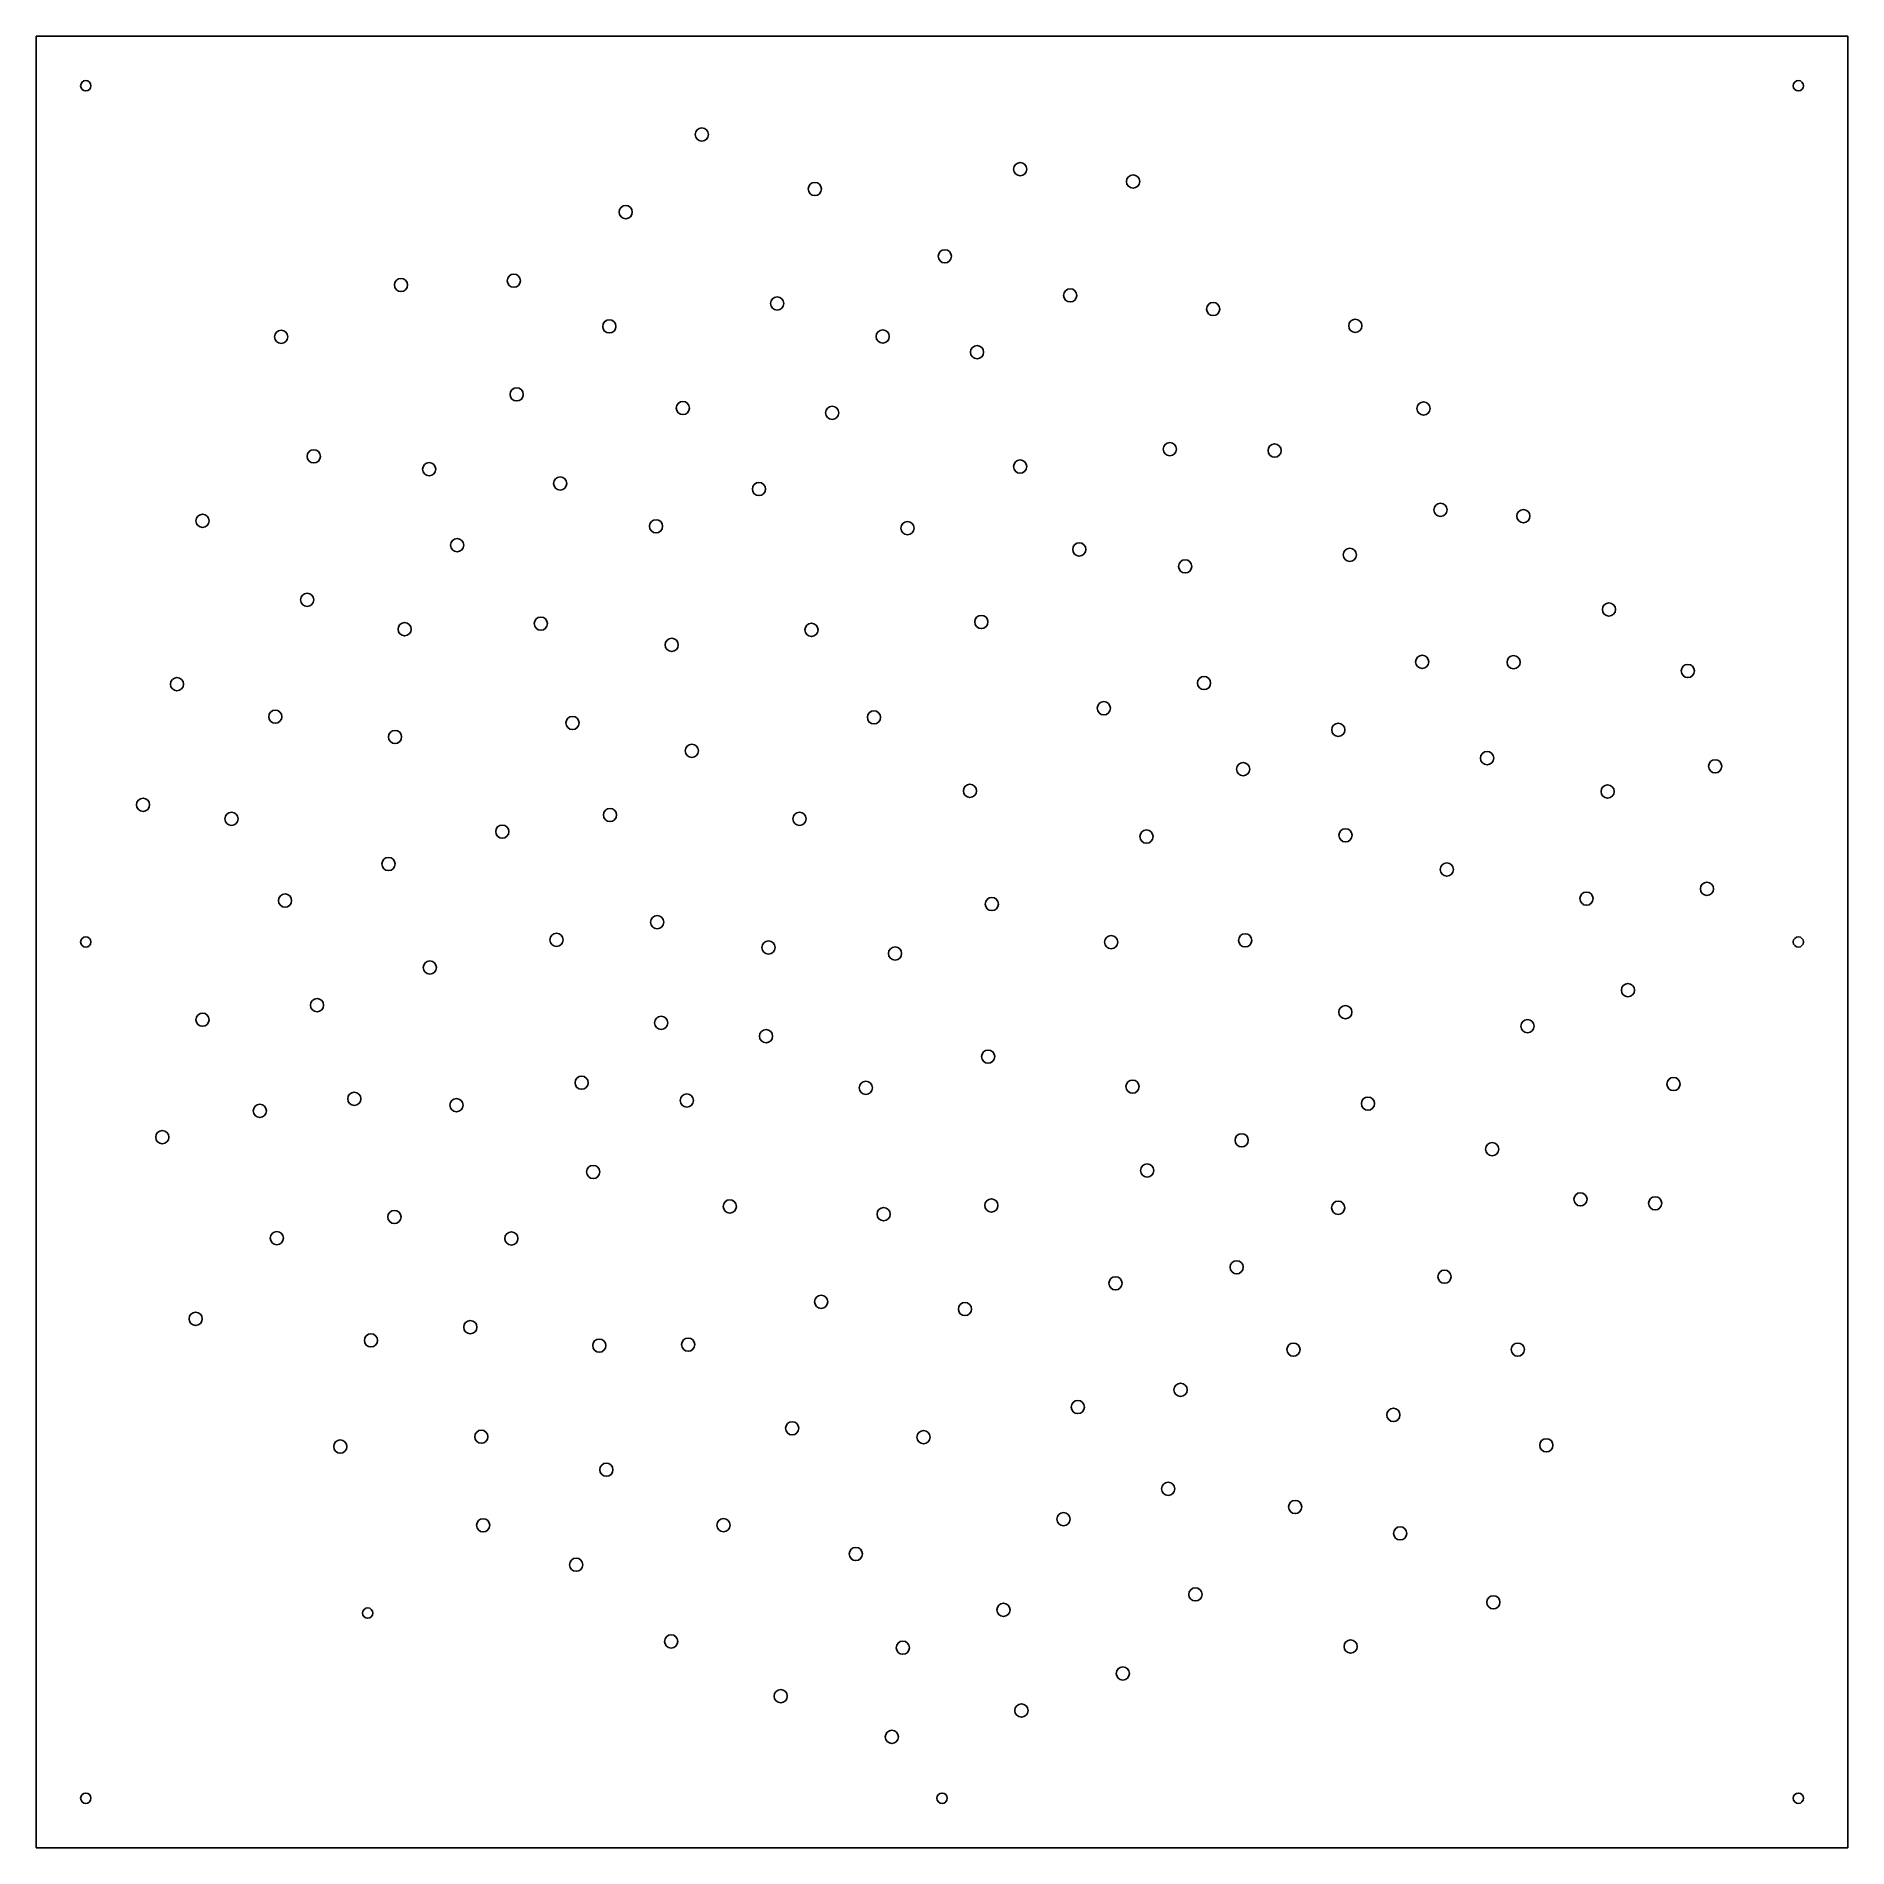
# Model space of a CAD drawing. Header units: millimetres. Extents: x -2422 to -1324, y 1673 to 2771.
import ezdxf

# ---------------------------------------------------------------- set-up
doc = ezdxf.new("R2010")
doc.units = ezdxf.units.MM
doc.header["$MEASUREMENT"] = 0
doc.layers.add('Make2D$visible$lines$EXPORTS', color=178, linetype='Continuous', true_color=0x000000)

msp = doc.modelspace()

# ---------------------------------------------------------------- linework, layer by layer
at = {"layer": 'Make2D$visible$lines$EXPORTS'}
msp.add_lwpolyline([(-2422, 1672.9), (-2422, 2771.1), (-1323.8, 2771.1), (-1323.8, 1672.9)], close=True, dxfattribs=at)
for centre in [(-2392, 2741.1, 952.1), (-1353.8, 2741.1, 952.1), (-2392, 2222, 952.1), (-1353.8, 2222, 952.1), (-2221.1, 1815.2, 952.1), (-2392, 1702.9, 952.1), (-1872.9, 1702.9, 952.1), (-1353.8, 1702.9, 952.1)]:
    msp.add_circle(centre, 3.12, dxfattribs=at)
for points in [[(-2018.5, 2715.5, 952.1), (-2016.3, 2715.5, 952.1), (-2014.5, 2713.7, 952.1), (-2014.5, 2711.5, 952.1), (-2014.5, 2709.3, 952.1), (-2016.3, 2707.5, 952.1), (-2018.5, 2707.5, 952.1), (-2020.7, 2707.5, 952.1), (-2022.5, 2709.3, 952.1), (-2022.5, 2711.5, 952.1), (-2022.5, 2713.7, 952.1), (-2020.7, 2715.5, 952.1), (-2018.5, 2715.5, 952.1)], [(-1825.5, 2694.5, 952.1), (-1823.3, 2694.5, 952.1), (-1821.5, 2692.8, 952.1), (-1821.5, 2690.5, 952.1), (-1821.5, 2688.3, 952.1), (-1823.3, 2686.5, 952.1), (-1825.5, 2686.5, 952.1), (-1827.7, 2686.5, 952.1), (-1829.5, 2688.3, 952.1), (-1829.5, 2690.5, 952.1), (-1829.5, 2692.8, 952.1), (-1827.7, 2694.5, 952.1), (-1825.5, 2694.5, 952.1)], [(-1950, 2682.5, 952.1), (-1947.8, 2682.5, 952.1), (-1946, 2680.7, 952.1), (-1946, 2678.5, 952.1), (-1946, 2676.2, 952.1), (-1947.8, 2674.5, 952.1), (-1950, 2674.5, 952.1), (-1952.3, 2674.5, 952.1), (-1954, 2676.2, 952.1), (-1954, 2678.5, 952.1), (-1954, 2680.7, 952.1), (-1952.3, 2682.5, 952.1), (-1950, 2682.5, 952.1)], [(-1757.1, 2687, 952.1), (-1754.9, 2687, 952.1), (-1753.1, 2685.2, 952.1), (-1753.1, 2683, 952.1), (-1753.1, 2680.8, 952.1), (-1754.9, 2679, 952.1), (-1757.1, 2679, 952.1), (-1759.3, 2679, 952.1), (-1761.1, 2680.8, 952.1), (-1761.1, 2683, 952.1), (-1761.1, 2685.2, 952.1), (-1759.3, 2687, 952.1), (-1757.1, 2687, 952.1)], [(-2064.7, 2668.5, 952.1), (-2062.5, 2668.5, 952.1), (-2060.7, 2666.7, 952.1), (-2060.7, 2664.5, 952.1), (-2060.7, 2662.3, 952.1), (-2062.5, 2660.5, 952.1), (-2064.7, 2660.5, 952.1), (-2066.9, 2660.5, 952.1), (-2068.7, 2662.3, 952.1), (-2068.7, 2664.5, 952.1), (-2068.7, 2666.7, 952.1), (-2066.9, 2668.5, 952.1), (-2064.7, 2668.5, 952.1)], [(-1871.2, 2641.7, 952.1), (-1869, 2641.7, 952.1), (-1867.2, 2639.9, 952.1), (-1867.2, 2637.7, 952.1), (-1867.2, 2635.5, 952.1), (-1869, 2633.7, 952.1), (-1871.2, 2633.7, 952.1), (-1873.4, 2633.7, 952.1), (-1875.2, 2635.5, 952.1), (-1875.2, 2637.7, 952.1), (-1875.2, 2639.9, 952.1), (-1873.4, 2641.7, 952.1), (-1871.2, 2641.7, 952.1)], [(-2132.5, 2626.9, 952.1), (-2130.3, 2626.9, 952.1), (-2128.5, 2625.1, 952.1), (-2128.5, 2622.9, 952.1), (-2128.5, 2620.7, 952.1), (-2130.3, 2618.9, 952.1), (-2132.5, 2618.9, 952.1), (-2134.8, 2618.9, 952.1), (-2136.5, 2620.7, 952.1), (-2136.5, 2622.9, 952.1), (-2136.5, 2625.1, 952.1), (-2134.8, 2626.9, 952.1), (-2132.5, 2626.9, 952.1)], [(-2200.9, 2624.3, 952.1), (-2198.7, 2624.3, 952.1), (-2196.9, 2622.5, 952.1), (-2196.9, 2620.3, 952.1), (-2196.9, 2618, 952.1), (-2198.7, 2616.3, 952.1), (-2200.9, 2616.3, 952.1), (-2203.1, 2616.3, 952.1), (-2204.9, 2618, 952.1), (-2204.9, 2620.3, 952.1), (-2204.9, 2622.5, 952.1), (-2203.1, 2624.3, 952.1), (-2200.9, 2624.3, 952.1)], [(-1795.2, 2618, 952.1), (-1793, 2618, 952.1), (-1791.2, 2616.2, 952.1), (-1791.2, 2614, 952.1), (-1791.2, 2611.8, 952.1), (-1793, 2610, 952.1), (-1795.2, 2610, 952.1), (-1797.4, 2610, 952.1), (-1799.2, 2611.8, 952.1), (-1799.2, 2614, 952.1), (-1799.2, 2616.2, 952.1), (-1797.4, 2618, 952.1), (-1795.2, 2618, 952.1)], [(-1972.9, 2613.1, 952.1), (-1970.6, 2613.1, 952.1), (-1968.9, 2611.3, 952.1), (-1968.9, 2609.1, 952.1), (-1968.9, 2606.9, 952.1), (-1970.6, 2605.1, 952.1), (-1972.9, 2605.1, 952.1), (-1975.1, 2605.1, 952.1), (-1976.9, 2606.9, 952.1), (-1976.9, 2609.1, 952.1), (-1976.9, 2611.3, 952.1), (-1975.1, 2613.1, 952.1), (-1972.9, 2613.1, 952.1)], [(-1708.6, 2609.7, 952.1), (-1706.3, 2609.7, 952.1), (-1704.6, 2608, 952.1), (-1704.6, 2605.7, 952.1), (-1704.6, 2603.5, 952.1), (-1706.3, 2601.7, 952.1), (-1708.6, 2601.7, 952.1), (-1710.8, 2601.7, 952.1), (-1712.6, 2603.5, 952.1), (-1712.6, 2605.7, 952.1), (-1712.6, 2608, 952.1), (-1710.8, 2609.7, 952.1), (-1708.6, 2609.7, 952.1)], [(-2273.5, 2592.9, 952.1), (-2271.3, 2592.9, 952.1), (-2269.5, 2591.1, 952.1), (-2269.5, 2588.9, 952.1), (-2269.5, 2586.7, 952.1), (-2271.3, 2584.9, 952.1), (-2273.5, 2584.9, 952.1), (-2275.8, 2584.9, 952.1), (-2277.5, 2586.7, 952.1), (-2277.5, 2588.9, 952.1), (-2277.5, 2591.1, 952.1), (-2275.8, 2592.9, 952.1), (-2273.5, 2592.9, 952.1)], [(-2074.6, 2599.2, 952.1), (-2072.4, 2599.2, 952.1), (-2070.6, 2597.4, 952.1), (-2070.6, 2595.2, 952.1), (-2070.6, 2593, 952.1), (-2072.4, 2591.2, 952.1), (-2074.6, 2591.2, 952.1), (-2076.9, 2591.2, 952.1), (-2078.6, 2593, 952.1), (-2078.6, 2595.2, 952.1), (-2078.6, 2597.4, 952.1), (-2076.9, 2599.2, 952.1), (-2074.6, 2599.2, 952.1)], [(-1908.9, 2593.1, 952.1), (-1906.7, 2593.1, 952.1), (-1904.9, 2591.3, 952.1), (-1904.9, 2589.1, 952.1), (-1904.9, 2586.9, 952.1), (-1906.7, 2585.1, 952.1), (-1908.9, 2585.1, 952.1), (-1911.1, 2585.1, 952.1), (-1912.9, 2586.9, 952.1), (-1912.9, 2589.1, 952.1), (-1912.9, 2591.3, 952.1), (-1911.1, 2593.1, 952.1), (-1908.9, 2593.1, 952.1)], [(-1622.4, 2599.5, 952.1), (-1620.2, 2599.5, 952.1), (-1618.4, 2597.7, 952.1), (-1618.4, 2595.5, 952.1), (-1618.4, 2593.3, 952.1), (-1620.2, 2591.5, 952.1), (-1622.4, 2591.5, 952.1), (-1624.6, 2591.5, 952.1), (-1626.4, 2593.3, 952.1), (-1626.4, 2595.5, 952.1), (-1626.4, 2597.7, 952.1), (-1624.6, 2599.5, 952.1), (-1622.4, 2599.5, 952.1)], [(-1851.7, 2583.6, 952.1), (-1849.5, 2583.6, 952.1), (-1847.7, 2581.8, 952.1), (-1847.7, 2579.6, 952.1), (-1847.7, 2577.4, 952.1), (-1849.5, 2575.6, 952.1), (-1851.7, 2575.6, 952.1), (-1853.9, 2575.6, 952.1), (-1855.7, 2577.4, 952.1), (-1855.7, 2579.6, 952.1), (-1855.7, 2581.8, 952.1), (-1853.9, 2583.6, 952.1), (-1851.7, 2583.6, 952.1)], [(-2130.8, 2558, 952.1), (-2128.5, 2558, 952.1), (-2126.8, 2556.2, 952.1), (-2126.8, 2554, 952.1), (-2126.8, 2551.8, 952.1), (-2128.5, 2550, 952.1), (-2130.8, 2550, 952.1), (-2133, 2550, 952.1), (-2134.8, 2551.8, 952.1), (-2134.8, 2554, 952.1), (-2134.8, 2556.2, 952.1), (-2133, 2558, 952.1), (-2130.8, 2558, 952.1)], [(-2030, 2549.7, 952.1), (-2027.8, 2549.7, 952.1), (-2026, 2547.9, 952.1), (-2026, 2545.7, 952.1), (-2026, 2543.5, 952.1), (-2027.8, 2541.7, 952.1), (-2030, 2541.7, 952.1), (-2032.2, 2541.7, 952.1), (-2034, 2543.5, 952.1), (-2034, 2545.7, 952.1), (-2034, 2547.9, 952.1), (-2032.2, 2549.7, 952.1), (-2030, 2549.7, 952.1)], [(-1581, 2549.4, 952.1), (-1578.8, 2549.4, 952.1), (-1577, 2547.6, 952.1), (-1577, 2545.4, 952.1), (-1577, 2543.2, 952.1), (-1578.8, 2541.4, 952.1), (-1581, 2541.4, 952.1), (-1583.2, 2541.4, 952.1), (-1585, 2543.2, 952.1), (-1585, 2545.4, 952.1), (-1585, 2547.6, 952.1), (-1583.2, 2549.4, 952.1), (-1581, 2549.4, 952.1)], [(-1939.5, 2546.8, 952.1), (-1937.2, 2546.8, 952.1), (-1935.5, 2545, 952.1), (-1935.5, 2542.8, 952.1), (-1935.5, 2540.6, 952.1), (-1937.2, 2538.8, 952.1), (-1939.5, 2538.8, 952.1), (-1941.7, 2538.8, 952.1), (-1943.5, 2540.6, 952.1), (-1943.5, 2542.8, 952.1), (-1943.5, 2545, 952.1), (-1941.7, 2546.8, 952.1), (-1939.5, 2546.8, 952.1)], [(-2253.8, 2520.4, 952.1), (-2251.6, 2520.4, 952.1), (-2249.8, 2518.7, 952.1), (-2249.8, 2516.4, 952.1), (-2249.8, 2514.2, 952.1), (-2251.6, 2512.4, 952.1), (-2253.8, 2512.4, 952.1), (-2256, 2512.4, 952.1), (-2257.8, 2514.2, 952.1), (-2257.8, 2516.4, 952.1), (-2257.8, 2518.7, 952.1), (-2256, 2520.4, 952.1), (-2253.8, 2520.4, 952.1)], [(-1734.8, 2524.8, 952.1), (-1732.6, 2524.8, 952.1), (-1730.8, 2523, 952.1), (-1730.8, 2520.8, 952.1), (-1730.8, 2518.6, 952.1), (-1732.6, 2516.8, 952.1), (-1734.8, 2516.8, 952.1), (-1737.1, 2516.8, 952.1), (-1738.8, 2518.6, 952.1), (-1738.8, 2520.8, 952.1), (-1738.8, 2523, 952.1), (-1737.1, 2524.8, 952.1), (-1734.8, 2524.8, 952.1)], [(-1671.3, 2523.9, 952.1), (-1669.1, 2523.9, 952.1), (-1667.3, 2522.1, 952.1), (-1667.3, 2519.9, 952.1), (-1667.3, 2517.6, 952.1), (-1669.1, 2515.9, 952.1), (-1671.3, 2515.9, 952.1), (-1673.5, 2515.9, 952.1), (-1675.3, 2517.6, 952.1), (-1675.3, 2519.9, 952.1), (-1675.3, 2522.1, 952.1), (-1673.5, 2523.9, 952.1), (-1671.3, 2523.9, 952.1)], [(-2183.8, 2512.6, 952.1), (-2181.6, 2512.6, 952.1), (-2179.8, 2510.8, 952.1), (-2179.8, 2508.6, 952.1), (-2179.8, 2506.4, 952.1), (-2181.6, 2504.6, 952.1), (-2183.8, 2504.6, 952.1), (-2186, 2504.6, 952.1), (-2187.8, 2506.4, 952.1), (-2187.8, 2508.6, 952.1), (-2187.8, 2510.8, 952.1), (-2186, 2512.6, 952.1), (-2183.8, 2512.6, 952.1)], [(-2104.4, 2504, 952.1), (-2102.2, 2504, 952.1), (-2100.4, 2502.2, 952.1), (-2100.4, 2500, 952.1), (-2100.4, 2497.8, 952.1), (-2102.2, 2496, 952.1), (-2104.4, 2496, 952.1), (-2106.6, 2496, 952.1), (-2108.4, 2497.8, 952.1), (-2108.4, 2500, 952.1), (-2108.4, 2502.2, 952.1), (-2106.6, 2504, 952.1), (-2104.4, 2504, 952.1)], [(-1825.6, 2514.2, 952.1), (-1823.4, 2514.2, 952.1), (-1821.6, 2512.4, 952.1), (-1821.6, 2510.2, 952.1), (-1821.6, 2508, 952.1), (-1823.4, 2506.2, 952.1), (-1825.6, 2506.2, 952.1), (-1827.8, 2506.2, 952.1), (-1829.6, 2508, 952.1), (-1829.6, 2510.2, 952.1), (-1829.6, 2512.4, 952.1), (-1827.8, 2514.2, 952.1), (-1825.6, 2514.2, 952.1)], [(-1983.9, 2500.6, 952.1), (-1981.7, 2500.6, 952.1), (-1979.9, 2498.8, 952.1), (-1979.9, 2496.6, 952.1), (-1979.9, 2494.4, 952.1), (-1981.7, 2492.6, 952.1), (-1983.9, 2492.6, 952.1), (-1986.1, 2492.6, 952.1), (-1987.9, 2494.4, 952.1), (-1987.9, 2496.6, 952.1), (-1987.9, 2498.8, 952.1), (-1986.1, 2500.6, 952.1), (-1983.9, 2500.6, 952.1)], [(-1570.7, 2488, 952.1), (-1568.5, 2488, 952.1), (-1566.7, 2486.2, 952.1), (-1566.7, 2484, 952.1), (-1566.7, 2481.8, 952.1), (-1568.5, 2480, 952.1), (-1570.7, 2480, 952.1), (-1572.9, 2480, 952.1), (-1574.7, 2481.8, 952.1), (-1574.7, 2484, 952.1), (-1574.7, 2486.2, 952.1), (-1572.9, 2488, 952.1), (-1570.7, 2488, 952.1)], [(-1520.5, 2484.2, 952.1), (-1518.3, 2484.2, 952.1), (-1516.5, 2482.4, 952.1), (-1516.5, 2480.2, 952.1), (-1516.5, 2478, 952.1), (-1518.3, 2476.2, 952.1), (-1520.5, 2476.2, 952.1), (-1522.7, 2476.2, 952.1), (-1524.5, 2478, 952.1), (-1524.5, 2480.2, 952.1), (-1524.5, 2482.4, 952.1), (-1522.7, 2484.2, 952.1), (-1520.5, 2484.2, 952.1)], [(-2321.2, 2481.3, 952.1), (-2318.9, 2481.3, 952.1), (-2317.2, 2479.5, 952.1), (-2317.2, 2477.3, 952.1), (-2317.2, 2475.1, 952.1), (-2318.9, 2473.3, 952.1), (-2321.2, 2473.3, 952.1), (-2323.4, 2473.3, 952.1), (-2325.2, 2475.1, 952.1), (-2325.2, 2477.3, 952.1), (-2325.2, 2479.5, 952.1), (-2323.4, 2481.3, 952.1), (-2321.2, 2481.3, 952.1)], [(-2046.3, 2478, 952.1), (-2044.1, 2478, 952.1), (-2042.3, 2476.2, 952.1), (-2042.3, 2474, 952.1), (-2042.3, 2471.8, 952.1), (-2044.1, 2470, 952.1), (-2046.3, 2470, 952.1), (-2048.5, 2470, 952.1), (-2050.3, 2471.8, 952.1), (-2050.3, 2474, 952.1), (-2050.3, 2476.2, 952.1), (-2048.5, 2478, 952.1), (-2046.3, 2478, 952.1)], [(-1893.9, 2476.9, 952.1), (-1891.6, 2476.9, 952.1), (-1889.9, 2475.1, 952.1), (-1889.9, 2472.9, 952.1), (-1889.9, 2470.7, 952.1), (-1891.6, 2468.9, 952.1), (-1893.9, 2468.9, 952.1), (-1896.1, 2468.9, 952.1), (-1897.9, 2470.7, 952.1), (-1897.9, 2472.9, 952.1), (-1897.9, 2475.1, 952.1), (-1896.1, 2476.9, 952.1), (-1893.9, 2476.9, 952.1)], [(-2166.9, 2466.6, 952.1), (-2164.7, 2466.6, 952.1), (-2162.9, 2464.8, 952.1), (-2162.9, 2462.6, 952.1), (-2162.9, 2460.4, 952.1), (-2164.7, 2458.6, 952.1), (-2166.9, 2458.6, 952.1), (-2169.1, 2458.6, 952.1), (-2170.9, 2460.4, 952.1), (-2170.9, 2462.6, 952.1), (-2170.9, 2464.8, 952.1), (-2169.1, 2466.6, 952.1), (-2166.9, 2466.6, 952.1)], [(-1789.7, 2464, 952.1), (-1787.5, 2464, 952.1), (-1785.7, 2462.2, 952.1), (-1785.7, 2460, 952.1), (-1785.7, 2457.8, 952.1), (-1787.5, 2456, 952.1), (-1789.7, 2456, 952.1), (-1791.9, 2456, 952.1), (-1793.7, 2457.8, 952.1), (-1793.7, 2460, 952.1), (-1793.7, 2462.2, 952.1), (-1791.9, 2464, 952.1), (-1789.7, 2464, 952.1)], [(-1625.7, 2460.7, 952.1), (-1623.4, 2460.7, 952.1), (-1621.7, 2458.9, 952.1), (-1621.7, 2456.7, 952.1), (-1621.7, 2454.5, 952.1), (-1623.4, 2452.7, 952.1), (-1625.7, 2452.7, 952.1), (-1627.9, 2452.7, 952.1), (-1629.7, 2454.5, 952.1), (-1629.7, 2456.7, 952.1), (-1629.7, 2458.9, 952.1), (-1627.9, 2460.7, 952.1), (-1625.7, 2460.7, 952.1)], [(-1725.5, 2453.7, 952.1), (-1723.3, 2453.7, 952.1), (-1721.5, 2451.9, 952.1), (-1721.5, 2449.7, 952.1), (-1721.5, 2447.5, 952.1), (-1723.3, 2445.7, 952.1), (-1725.5, 2445.7, 952.1), (-1727.7, 2445.7, 952.1), (-1729.5, 2447.5, 952.1), (-1729.5, 2449.7, 952.1), (-1729.5, 2451.9, 952.1), (-1727.7, 2453.7, 952.1), (-1725.5, 2453.7, 952.1)], [(-2257.8, 2433.4, 952.1), (-2255.6, 2433.4, 952.1), (-2253.8, 2431.6, 952.1), (-2253.8, 2429.4, 952.1), (-2253.8, 2427.2, 952.1), (-2255.6, 2425.4, 952.1), (-2257.8, 2425.4, 952.1), (-2260, 2425.4, 952.1), (-2261.8, 2427.2, 952.1), (-2261.8, 2429.4, 952.1), (-2261.8, 2431.6, 952.1), (-2260, 2433.4, 952.1), (-2257.8, 2433.4, 952.1)], [(-1468.6, 2427.6, 952.1), (-1466.4, 2427.6, 952.1), (-1464.6, 2425.8, 952.1), (-1464.6, 2423.6, 952.1), (-1464.6, 2421.4, 952.1), (-1466.4, 2419.6, 952.1), (-1468.6, 2419.6, 952.1), (-1470.8, 2419.6, 952.1), (-1472.6, 2421.4, 952.1), (-1472.6, 2423.6, 952.1), (-1472.6, 2425.8, 952.1), (-1470.8, 2427.6, 952.1), (-1468.6, 2427.6, 952.1)], [(-2116.1, 2419, 952.1), (-2113.9, 2419, 952.1), (-2112.1, 2417.2, 952.1), (-2112.1, 2415, 952.1), (-2112.1, 2412.8, 952.1), (-2113.9, 2411, 952.1), (-2116.1, 2411, 952.1), (-2118.3, 2411, 952.1), (-2120.1, 2412.8, 952.1), (-2120.1, 2415, 952.1), (-2120.1, 2417.2, 952.1), (-2118.3, 2419, 952.1), (-2116.1, 2419, 952.1)], [(-1849.1, 2420, 952.1), (-1846.8, 2420, 952.1), (-1845.1, 2418.2, 952.1), (-1845.1, 2416, 952.1), (-1845.1, 2413.8, 952.1), (-1846.8, 2412, 952.1), (-1849.1, 2412, 952.1), (-1851.3, 2412, 952.1), (-1853.1, 2413.8, 952.1), (-1853.1, 2416, 952.1), (-1853.1, 2418.2, 952.1), (-1851.3, 2420, 952.1), (-1849.1, 2420, 952.1)], [(-2198.7, 2415.6, 952.1), (-2196.5, 2415.6, 952.1), (-2194.7, 2413.8, 952.1), (-2194.7, 2411.6, 952.1), (-2194.7, 2409.4, 952.1), (-2196.5, 2407.6, 952.1), (-2198.7, 2407.6, 952.1), (-2200.9, 2407.6, 952.1), (-2202.7, 2409.4, 952.1), (-2202.7, 2411.6, 952.1), (-2202.7, 2413.8, 952.1), (-2200.9, 2415.6, 952.1), (-2198.7, 2415.6, 952.1)], [(-2036.8, 2406.1, 952.1), (-2034.6, 2406.1, 952.1), (-2032.8, 2404.3, 952.1), (-2032.8, 2402.1, 952.1), (-2032.8, 2399.9, 952.1), (-2034.6, 2398.1, 952.1), (-2036.8, 2398.1, 952.1), (-2039, 2398.1, 952.1), (-2040.8, 2399.9, 952.1), (-2040.8, 2402.1, 952.1), (-2040.8, 2404.3, 952.1), (-2039, 2406.1, 952.1), (-2036.8, 2406.1, 952.1)], [(-1952.1, 2415.2, 952.1), (-1949.9, 2415.2, 952.1), (-1948.1, 2413.4, 952.1), (-1948.1, 2411.2, 952.1), (-1948.1, 2409, 952.1), (-1949.9, 2407.2, 952.1), (-1952.1, 2407.2, 952.1), (-1954.3, 2407.2, 952.1), (-1956.1, 2409, 952.1), (-1956.1, 2411.2, 952.1), (-1956.1, 2413.4, 952.1), (-1954.3, 2415.2, 952.1), (-1952.1, 2415.2, 952.1)], [(-1581.8, 2395.8, 952.1), (-1579.6, 2395.8, 952.1), (-1577.8, 2394, 952.1), (-1577.8, 2391.8, 952.1), (-1577.8, 2389.6, 952.1), (-1579.6, 2387.8, 952.1), (-1581.8, 2387.8, 952.1), (-1584, 2387.8, 952.1), (-1585.8, 2389.6, 952.1), (-1585.8, 2391.8, 952.1), (-1585.8, 2394, 952.1), (-1584, 2395.8, 952.1), (-1581.8, 2395.8, 952.1)], [(-1526.4, 2395.6, 952.1), (-1524.2, 2395.6, 952.1), (-1522.4, 2393.8, 952.1), (-1522.4, 2391.6, 952.1), (-1522.4, 2389.4, 952.1), (-1524.2, 2387.6, 952.1), (-1526.4, 2387.6, 952.1), (-1528.7, 2387.6, 952.1), (-1530.4, 2389.4, 952.1), (-1530.4, 2391.6, 952.1), (-1530.4, 2393.8, 952.1), (-1528.7, 2395.6, 952.1), (-1526.4, 2395.6, 952.1)], [(-1420.8, 2390.3, 952.1), (-1418.5, 2390.3, 952.1), (-1416.8, 2388.5, 952.1), (-1416.8, 2386.3, 952.1), (-1416.8, 2384.1, 952.1), (-1418.5, 2382.3, 952.1), (-1420.8, 2382.3, 952.1), (-1423, 2382.3, 952.1), (-1424.8, 2384.1, 952.1), (-1424.8, 2386.3, 952.1), (-1424.8, 2388.5, 952.1), (-1423, 2390.3, 952.1), (-1420.8, 2390.3, 952.1)], [(-2336.7, 2382.3, 952.1), (-2334.5, 2382.3, 952.1), (-2332.7, 2380.5, 952.1), (-2332.7, 2378.3, 952.1), (-2332.7, 2376.1, 952.1), (-2334.5, 2374.3, 952.1), (-2336.7, 2374.3, 952.1), (-2338.9, 2374.3, 952.1), (-2340.7, 2376.1, 952.1), (-2340.7, 2378.3, 952.1), (-2340.7, 2380.5, 952.1), (-2338.9, 2382.3, 952.1), (-2336.7, 2382.3, 952.1)], [(-1714.1, 2383, 952.1), (-1711.9, 2383, 952.1), (-1710.1, 2381.2, 952.1), (-1710.1, 2379, 952.1), (-1710.1, 2376.8, 952.1), (-1711.9, 2375, 952.1), (-1714.1, 2375, 952.1), (-1716.3, 2375, 952.1), (-1718.1, 2376.8, 952.1), (-1718.1, 2379, 952.1), (-1718.1, 2381.2, 952.1), (-1716.3, 2383, 952.1), (-1714.1, 2383, 952.1)], [(-2277.1, 2362.6, 952.1), (-2274.9, 2362.6, 952.1), (-2273.1, 2360.8, 952.1), (-2273.1, 2358.6, 952.1), (-2273.1, 2356.4, 952.1), (-2274.9, 2354.6, 952.1), (-2277.1, 2354.6, 952.1), (-2279.3, 2354.6, 952.1), (-2281.1, 2356.4, 952.1), (-2281.1, 2358.6, 952.1), (-2281.1, 2360.8, 952.1), (-2279.3, 2362.6, 952.1), (-2277.1, 2362.6, 952.1)], [(-1914.2, 2362.2, 952.1), (-1912, 2362.2, 952.1), (-1910.2, 2360.4, 952.1), (-1910.2, 2358.2, 952.1), (-1910.2, 2355.9, 952.1), (-1912, 2354.2, 952.1), (-1914.2, 2354.2, 952.1), (-1916.4, 2354.2, 952.1), (-1918.2, 2355.9, 952.1), (-1918.2, 2358.2, 952.1), (-1918.2, 2360.4, 952.1), (-1916.4, 2362.2, 952.1), (-1914.2, 2362.2, 952.1)], [(-1774.8, 2367.7, 952.1), (-1772.6, 2367.7, 952.1), (-1770.8, 2365.9, 952.1), (-1770.8, 2363.7, 952.1), (-1770.8, 2361.5, 952.1), (-1772.6, 2359.7, 952.1), (-1774.8, 2359.7, 952.1), (-1777, 2359.7, 952.1), (-1778.8, 2361.5, 952.1), (-1778.8, 2363.7, 952.1), (-1778.8, 2365.9, 952.1), (-1777, 2367.7, 952.1), (-1774.8, 2367.7, 952.1)], [(-2204.5, 2350.3, 952.1), (-2202.3, 2350.3, 952.1), (-2200.5, 2348.5, 952.1), (-2200.5, 2346.3, 952.1), (-2200.5, 2344.1, 952.1), (-2202.3, 2342.3, 952.1), (-2204.5, 2342.3, 952.1), (-2206.7, 2342.3, 952.1), (-2208.5, 2344.1, 952.1), (-2208.5, 2346.3, 952.1), (-2208.5, 2348.5, 952.1), (-2206.7, 2350.3, 952.1), (-2204.5, 2350.3, 952.1)], [(-2096.9, 2358.8, 952.1), (-2094.7, 2358.8, 952.1), (-2092.9, 2357, 952.1), (-2092.9, 2354.8, 952.1), (-2092.9, 2352.6, 952.1), (-2094.7, 2350.8, 952.1), (-2096.9, 2350.8, 952.1), (-2099.1, 2350.8, 952.1), (-2100.9, 2352.6, 952.1), (-2100.9, 2354.8, 952.1), (-2100.9, 2357, 952.1), (-2099.1, 2358.8, 952.1), (-2096.9, 2358.8, 952.1)], [(-1632.7, 2354.6, 952.1), (-1630.5, 2354.6, 952.1), (-1628.7, 2352.8, 952.1), (-1628.7, 2350.6, 952.1), (-1628.7, 2348.4, 952.1), (-1630.5, 2346.6, 952.1), (-1632.7, 2346.6, 952.1), (-1634.9, 2346.6, 952.1), (-1636.7, 2348.4, 952.1), (-1636.7, 2350.6, 952.1), (-1636.7, 2352.8, 952.1), (-1634.9, 2354.6, 952.1), (-1632.7, 2354.6, 952.1)], [(-2024.6, 2341.9, 952.1), (-2022.3, 2341.9, 952.1), (-2020.6, 2340.1, 952.1), (-2020.6, 2337.9, 952.1), (-2020.6, 2335.7, 952.1), (-2022.3, 2333.9, 952.1), (-2024.6, 2333.9, 952.1), (-2026.8, 2333.9, 952.1), (-2028.6, 2335.7, 952.1), (-2028.6, 2337.9, 952.1), (-2028.6, 2340.1, 952.1), (-2026.8, 2341.9, 952.1), (-2024.6, 2341.9, 952.1)], [(-1690.4, 2330.8, 952.1), (-1688.2, 2330.8, 952.1), (-1686.4, 2329, 952.1), (-1686.4, 2326.8, 952.1), (-1686.4, 2324.6, 952.1), (-1688.2, 2322.8, 952.1), (-1690.4, 2322.8, 952.1), (-1692.6, 2322.8, 952.1), (-1694.4, 2324.6, 952.1), (-1694.4, 2326.8, 952.1), (-1694.4, 2329, 952.1), (-1692.6, 2330.8, 952.1), (-1690.4, 2330.8, 952.1)], [(-1542.5, 2337.5, 952.1), (-1540.3, 2337.5, 952.1), (-1538.5, 2335.7, 952.1), (-1538.5, 2333.5, 952.1), (-1538.5, 2331.2, 952.1), (-1540.3, 2329.5, 952.1), (-1542.5, 2329.5, 952.1), (-1544.7, 2329.5, 952.1), (-1546.5, 2331.2, 952.1), (-1546.5, 2333.5, 952.1), (-1546.5, 2335.7, 952.1), (-1544.7, 2337.5, 952.1), (-1542.5, 2337.5, 952.1)], [(-1404.2, 2332.5, 952.1), (-1402, 2332.5, 952.1), (-1400.2, 2330.7, 952.1), (-1400.2, 2328.5, 952.1), (-1400.2, 2326.3, 952.1), (-1402, 2324.5, 952.1), (-1404.2, 2324.5, 952.1), (-1406.4, 2324.5, 952.1), (-1408.2, 2326.3, 952.1), (-1408.2, 2328.5, 952.1), (-1408.2, 2330.7, 952.1), (-1406.4, 2332.5, 952.1), (-1404.2, 2332.5, 952.1)], [(-1856, 2317.6, 952.1), (-1853.8, 2317.6, 952.1), (-1852, 2315.8, 952.1), (-1852, 2313.6, 952.1), (-1852, 2311.4, 952.1), (-1853.8, 2309.6, 952.1), (-1856, 2309.6, 952.1), (-1858.2, 2309.6, 952.1), (-1860, 2311.4, 952.1), (-1860, 2313.6, 952.1), (-1860, 2315.8, 952.1), (-1858.2, 2317.6, 952.1), (-1856, 2317.6, 952.1)], [(-2357.3, 2309.2, 952.1), (-2355.1, 2309.2, 952.1), (-2353.3, 2307.4, 952.1), (-2353.3, 2305.2, 952.1), (-2353.3, 2303, 952.1), (-2355.1, 2301.2, 952.1), (-2357.3, 2301.2, 952.1), (-2359.5, 2301.2, 952.1), (-2361.3, 2303, 952.1), (-2361.3, 2305.2, 952.1), (-2361.3, 2307.4, 952.1), (-2359.5, 2309.2, 952.1), (-2357.3, 2309.2, 952.1)], [(-1469.4, 2317.2, 952.1), (-1467.2, 2317.2, 952.1), (-1465.4, 2315.4, 952.1), (-1465.4, 2313.2, 952.1), (-1465.4, 2311, 952.1), (-1467.2, 2309.2, 952.1), (-1469.4, 2309.2, 952.1), (-1471.6, 2309.2, 952.1), (-1473.4, 2311, 952.1), (-1473.4, 2313.2, 952.1), (-1473.4, 2315.4, 952.1), (-1471.6, 2317.2, 952.1), (-1469.4, 2317.2, 952.1)], [(-2303.7, 2300.7, 952.1), (-2301.4, 2300.7, 952.1), (-2299.7, 2298.9, 952.1), (-2299.7, 2296.7, 952.1), (-2299.7, 2294.5, 952.1), (-2301.4, 2292.7, 952.1), (-2303.7, 2292.7, 952.1), (-2305.9, 2292.7, 952.1), (-2307.7, 2294.5, 952.1), (-2307.7, 2296.7, 952.1), (-2307.7, 2298.9, 952.1), (-2305.9, 2300.7, 952.1), (-2303.7, 2300.7, 952.1)], [(-2074.2, 2303, 952.1), (-2072, 2303, 952.1), (-2070.2, 2301.2, 952.1), (-2070.2, 2299, 952.1), (-2070.2, 2296.7, 952.1), (-2072, 2295, 952.1), (-2074.2, 2295, 952.1), (-2076.4, 2295, 952.1), (-2078.2, 2296.7, 952.1), (-2078.2, 2299, 952.1), (-2078.2, 2301.2, 952.1), (-2076.4, 2303, 952.1), (-2074.2, 2303, 952.1)], [(-1959.3, 2300.7, 952.1), (-1957.1, 2300.7, 952.1), (-1955.3, 2298.9, 952.1), (-1955.3, 2296.7, 952.1), (-1955.3, 2294.5, 952.1), (-1957.1, 2292.7, 952.1), (-1959.3, 2292.7, 952.1), (-1961.5, 2292.7, 952.1), (-1963.3, 2294.5, 952.1), (-1963.3, 2296.7, 952.1), (-1963.3, 2298.9, 952.1), (-1961.5, 2300.7, 952.1), (-1959.3, 2300.7, 952.1)], [(-2139.5, 2292.9, 952.1), (-2137.3, 2292.9, 952.1), (-2135.5, 2291.1, 952.1), (-2135.5, 2288.9, 952.1), (-2135.5, 2286.7, 952.1), (-2137.3, 2284.9, 952.1), (-2139.5, 2284.9, 952.1), (-2141.7, 2284.9, 952.1), (-2143.5, 2286.7, 952.1), (-2143.5, 2288.9, 952.1), (-2143.5, 2291.1, 952.1), (-2141.7, 2292.9, 952.1), (-2139.5, 2292.9, 952.1)], [(-1749, 2289.9, 952.1), (-1746.8, 2289.9, 952.1), (-1745, 2288.1, 952.1), (-1745, 2285.9, 952.1), (-1745, 2283.6, 952.1), (-1746.8, 2281.9, 952.1), (-1749, 2281.9, 952.1), (-1751.2, 2281.9, 952.1), (-1753, 2283.6, 952.1), (-1753, 2285.9, 952.1), (-1753, 2288.1, 952.1), (-1751.2, 2289.9, 952.1), (-1749, 2289.9, 952.1)], [(-1628.3, 2290.7, 952.1), (-1626.1, 2290.7, 952.1), (-1624.3, 2288.9, 952.1), (-1624.3, 2286.7, 952.1), (-1624.3, 2284.5, 952.1), (-1626.1, 2282.7, 952.1), (-1628.3, 2282.7, 952.1), (-1630.6, 2282.7, 952.1), (-1632.3, 2284.5, 952.1), (-1632.3, 2286.7, 952.1), (-1632.3, 2288.9, 952.1), (-1630.6, 2290.7, 952.1), (-1628.3, 2290.7, 952.1)], [(-2208.5, 2273.3, 952.1), (-2206.2, 2273.3, 952.1), (-2204.5, 2271.5, 952.1), (-2204.5, 2269.3, 952.1), (-2204.5, 2267, 952.1), (-2206.2, 2265.3, 952.1), (-2208.5, 2265.3, 952.1), (-2210.7, 2265.3, 952.1), (-2212.5, 2267, 952.1), (-2212.5, 2269.3, 952.1), (-2212.5, 2271.5, 952.1), (-2210.7, 2273.3, 952.1), (-2208.5, 2273.3, 952.1)], [(-1566.9, 2269.9, 952.1), (-1564.7, 2269.9, 952.1), (-1562.9, 2268.2, 952.1), (-1562.9, 2265.9, 952.1), (-1562.9, 2263.7, 952.1), (-1564.7, 2261.9, 952.1), (-1566.9, 2261.9, 952.1), (-1569.1, 2261.9, 952.1), (-1570.9, 2263.7, 952.1), (-1570.9, 2265.9, 952.1), (-1570.9, 2268.2, 952.1), (-1569.1, 2269.9, 952.1), (-1566.9, 2269.9, 952.1)], [(-1482.2, 2252.3, 952.1), (-1480, 2252.3, 952.1), (-1478.2, 2250.5, 952.1), (-1478.2, 2248.3, 952.1), (-1478.2, 2246.1, 952.1), (-1480, 2244.3, 952.1), (-1482.2, 2244.3, 952.1), (-1484.4, 2244.3, 952.1), (-1486.2, 2246.1, 952.1), (-1486.2, 2248.3, 952.1), (-1486.2, 2250.5, 952.1), (-1484.4, 2252.3, 952.1), (-1482.2, 2252.3, 952.1)], [(-1409.2, 2258.2, 952.1), (-1407, 2258.2, 952.1), (-1405.2, 2256.4, 952.1), (-1405.2, 2254.2, 952.1), (-1405.2, 2252, 952.1), (-1407, 2250.2, 952.1), (-1409.2, 2250.2, 952.1), (-1411.4, 2250.2, 952.1), (-1413.2, 2252, 952.1), (-1413.2, 2254.2, 952.1), (-1413.2, 2256.4, 952.1), (-1411.4, 2258.2, 952.1), (-1409.2, 2258.2, 952.1)], [(-2271.2, 2251.1, 952.1), (-2269, 2251.1, 952.1), (-2267.2, 2249.3, 952.1), (-2267.2, 2247.1, 952.1), (-2267.2, 2244.9, 952.1), (-2269, 2243.1, 952.1), (-2271.2, 2243.1, 952.1), (-2273.4, 2243.1, 952.1), (-2275.2, 2244.9, 952.1), (-2275.2, 2247.1, 952.1), (-2275.2, 2249.3, 952.1), (-2273.4, 2251.1, 952.1), (-2271.2, 2251.1, 952.1)], [(-1842.7, 2249, 952.1), (-1840.5, 2249, 952.1), (-1838.7, 2247.2, 952.1), (-1838.7, 2245, 952.1), (-1838.7, 2242.8, 952.1), (-1840.5, 2241, 952.1), (-1842.7, 2241, 952.1), (-1844.9, 2241, 952.1), (-1846.7, 2242.8, 952.1), (-1846.7, 2245, 952.1), (-1846.7, 2247.2, 952.1), (-1844.9, 2249, 952.1), (-1842.7, 2249, 952.1)], [(-2045.6, 2238, 952.1), (-2043.3, 2238, 952.1), (-2041.6, 2236.2, 952.1), (-2041.6, 2234, 952.1), (-2041.6, 2231.8, 952.1), (-2043.3, 2230, 952.1), (-2045.6, 2230, 952.1), (-2047.8, 2230, 952.1), (-2049.6, 2231.8, 952.1), (-2049.6, 2234, 952.1), (-2049.6, 2236.2, 952.1), (-2047.8, 2238, 952.1), (-2045.6, 2238, 952.1)], [(-2106.6, 2227.3, 952.1), (-2104.4, 2227.3, 952.1), (-2102.6, 2225.5, 952.1), (-2102.6, 2223.3, 952.1), (-2102.6, 2221.1, 952.1), (-2104.4, 2219.3, 952.1), (-2106.6, 2219.3, 952.1), (-2108.8, 2219.3, 952.1), (-2110.6, 2221.1, 952.1), (-2110.6, 2223.3, 952.1), (-2110.6, 2225.5, 952.1), (-2108.8, 2227.3, 952.1), (-2106.6, 2227.3, 952.1)], [(-1978.1, 2222.7, 952.1), (-1975.9, 2222.7, 952.1), (-1974.1, 2221, 952.1), (-1974.1, 2218.7, 952.1), (-1974.1, 2216.5, 952.1), (-1975.9, 2214.7, 952.1), (-1978.1, 2214.7, 952.1), (-1980.3, 2214.7, 952.1), (-1982.1, 2216.5, 952.1), (-1982.1, 2218.7, 952.1), (-1982.1, 2221, 952.1), (-1980.3, 2222.7, 952.1), (-1978.1, 2222.7, 952.1)], [(-1901.4, 2219, 952.1), (-1899.1, 2219, 952.1), (-1897.4, 2217.2, 952.1), (-1897.4, 2215, 952.1), (-1897.4, 2212.7, 952.1), (-1899.1, 2211, 952.1), (-1901.4, 2211, 952.1), (-1903.6, 2211, 952.1), (-1905.4, 2212.7, 952.1), (-1905.4, 2215, 952.1), (-1905.4, 2217.2, 952.1), (-1903.6, 2219, 952.1), (-1901.4, 2219, 952.1)], [(-1770.4, 2225.9, 952.1), (-1768.2, 2225.9, 952.1), (-1766.4, 2224.1, 952.1), (-1766.4, 2221.9, 952.1), (-1766.4, 2219.7, 952.1), (-1768.2, 2217.9, 952.1), (-1770.4, 2217.9, 952.1), (-1772.6, 2217.9, 952.1), (-1774.4, 2219.7, 952.1), (-1774.4, 2221.9, 952.1), (-1774.4, 2224.1, 952.1), (-1772.6, 2225.9, 952.1), (-1770.4, 2225.9, 952.1)], [(-1689.2, 2227, 952.1), (-1686.9, 2227, 952.1), (-1685.2, 2225.3, 952.1), (-1685.2, 2223, 952.1), (-1685.2, 2220.8, 952.1), (-1686.9, 2219, 952.1), (-1689.2, 2219, 952.1), (-1691.4, 2219, 952.1), (-1693.2, 2220.8, 952.1), (-1693.2, 2223, 952.1), (-1693.2, 2225.3, 952.1), (-1691.4, 2227, 952.1), (-1689.2, 2227, 952.1)], [(-2183.4, 2210.5, 952.1), (-2181.2, 2210.5, 952.1), (-2179.4, 2208.7, 952.1), (-2179.4, 2206.5, 952.1), (-2179.4, 2204.3, 952.1), (-2181.2, 2202.5, 952.1), (-2183.4, 2202.5, 952.1), (-2185.6, 2202.5, 952.1), (-2187.4, 2204.3, 952.1), (-2187.4, 2206.5, 952.1), (-2187.4, 2208.7, 952.1), (-2185.6, 2210.5, 952.1), (-2183.4, 2210.5, 952.1)], [(-1457.1, 2196.8, 952.1), (-1454.9, 2196.8, 952.1), (-1453.1, 2195, 952.1), (-1453.1, 2192.8, 952.1), (-1453.1, 2190.6, 952.1), (-1454.9, 2188.8, 952.1), (-1457.1, 2188.8, 952.1), (-1459.3, 2188.8, 952.1), (-1461.1, 2190.6, 952.1), (-1461.1, 2192.8, 952.1), (-1461.1, 2195, 952.1), (-1459.3, 2196.8, 952.1), (-1457.1, 2196.8, 952.1)], [(-2251.8, 2187.7, 952.1), (-2249.6, 2187.7, 952.1), (-2247.8, 2185.9, 952.1), (-2247.8, 2183.7, 952.1), (-2247.8, 2181.5, 952.1), (-2249.6, 2179.7, 952.1), (-2251.8, 2179.7, 952.1), (-2254, 2179.7, 952.1), (-2255.8, 2181.5, 952.1), (-2255.8, 2183.7, 952.1), (-2255.8, 2185.9, 952.1), (-2254, 2187.7, 952.1), (-2251.8, 2187.7, 952.1)], [(-2321.2, 2178.9, 952.1), (-2319, 2178.9, 952.1), (-2317.2, 2177.1, 952.1), (-2317.2, 2174.9, 952.1), (-2317.2, 2172.7, 952.1), (-2319, 2170.9, 952.1), (-2321.2, 2170.9, 952.1), (-2323.4, 2170.9, 952.1), (-2325.2, 2172.7, 952.1), (-2325.2, 2174.9, 952.1), (-2325.2, 2177.1, 952.1), (-2323.4, 2178.9, 952.1), (-2321.2, 2178.9, 952.1)], [(-2043.2, 2177, 952.1), (-2041, 2177, 952.1), (-2039.2, 2175.2, 952.1), (-2039.2, 2173, 952.1), (-2039.2, 2170.8, 952.1), (-2041, 2169, 952.1), (-2043.2, 2169, 952.1), (-2045.5, 2169, 952.1), (-2047.2, 2170.8, 952.1), (-2047.2, 2173, 952.1), (-2047.2, 2175.2, 952.1), (-2045.5, 2177, 952.1), (-2043.2, 2177, 952.1)], [(-1628.4, 2183.5, 952.1), (-1626.2, 2183.5, 952.1), (-1624.4, 2181.7, 952.1), (-1624.4, 2179.5, 952.1), (-1624.4, 2177.3, 952.1), (-1626.2, 2175.5, 952.1), (-1628.4, 2175.5, 952.1), (-1630.6, 2175.5, 952.1), (-1632.4, 2177.3, 952.1), (-1632.4, 2179.5, 952.1), (-1632.4, 2181.7, 952.1), (-1630.6, 2183.5, 952.1), (-1628.4, 2183.5, 952.1)], [(-1518, 2175, 952.1), (-1515.7, 2175, 952.1), (-1514, 2173.2, 952.1), (-1514, 2171, 952.1), (-1514, 2168.8, 952.1), (-1515.7, 2167, 952.1), (-1518, 2167, 952.1), (-1520.2, 2167, 952.1), (-1522, 2168.8, 952.1), (-1522, 2171, 952.1), (-1522, 2173.2, 952.1), (-1520.2, 2175, 952.1), (-1518, 2175, 952.1)], [(-1979.6, 2168.9, 952.1), (-1977.4, 2168.9, 952.1), (-1975.6, 2167.1, 952.1), (-1975.6, 2164.9, 952.1), (-1975.6, 2162.6, 952.1), (-1977.4, 2160.9, 952.1), (-1979.6, 2160.9, 952.1), (-1981.8, 2160.9, 952.1), (-1983.6, 2162.6, 952.1), (-1983.6, 2164.9, 952.1), (-1983.6, 2167.1, 952.1), (-1981.8, 2168.9, 952.1), (-1979.6, 2168.9, 952.1)], [(-1845, 2156.5, 952.1), (-1842.8, 2156.5, 952.1), (-1841, 2154.7, 952.1), (-1841, 2152.5, 952.1), (-1841, 2150.3, 952.1), (-1842.8, 2148.5, 952.1), (-1845, 2148.5, 952.1), (-1847.2, 2148.5, 952.1), (-1849, 2150.3, 952.1), (-1849, 2152.5, 952.1), (-1849, 2154.7, 952.1), (-1847.2, 2156.5, 952.1), (-1845, 2156.5, 952.1)], [(-2229.2, 2130.9, 952.1), (-2227, 2130.9, 952.1), (-2225.2, 2129.1, 952.1), (-2225.2, 2126.9, 952.1), (-2225.2, 2124.7, 952.1), (-2227, 2122.9, 952.1), (-2229.2, 2122.9, 952.1), (-2231.4, 2122.9, 952.1), (-2233.2, 2124.7, 952.1), (-2233.2, 2126.9, 952.1), (-2233.2, 2129.1, 952.1), (-2231.4, 2130.9, 952.1), (-2229.2, 2130.9, 952.1)], [(-2091.4, 2140.7, 952.1), (-2089.2, 2140.7, 952.1), (-2087.4, 2138.9, 952.1), (-2087.4, 2136.7, 952.1), (-2087.4, 2134.5, 952.1), (-2089.2, 2132.7, 952.1), (-2091.4, 2132.7, 952.1), (-2093.6, 2132.7, 952.1), (-2095.4, 2134.5, 952.1), (-2095.4, 2136.7, 952.1), (-2095.4, 2138.9, 952.1), (-2093.6, 2140.7, 952.1), (-2091.4, 2140.7, 952.1)], [(-1919.1, 2137.6, 952.1), (-1916.9, 2137.6, 952.1), (-1915.1, 2135.8, 952.1), (-1915.1, 2133.6, 952.1), (-1915.1, 2131.4, 952.1), (-1916.9, 2129.6, 952.1), (-1919.1, 2129.6, 952.1), (-1921.3, 2129.6, 952.1), (-1923.1, 2131.4, 952.1), (-1923.1, 2133.6, 952.1), (-1923.1, 2135.8, 952.1), (-1921.3, 2137.6, 952.1), (-1919.1, 2137.6, 952.1)], [(-1757.4, 2138.3, 952.1), (-1755.2, 2138.3, 952.1), (-1753.4, 2136.6, 952.1), (-1753.4, 2134.3, 952.1), (-1753.4, 2132.1, 952.1), (-1755.2, 2130.3, 952.1), (-1757.4, 2130.3, 952.1), (-1759.6, 2130.3, 952.1), (-1761.4, 2132.1, 952.1), (-1761.4, 2134.3, 952.1), (-1761.4, 2136.6, 952.1), (-1759.6, 2138.3, 952.1), (-1757.4, 2138.3, 952.1)], [(-1429.5, 2139.9, 952.1), (-1427.3, 2139.9, 952.1), (-1425.5, 2138.1, 952.1), (-1425.5, 2135.9, 952.1), (-1425.5, 2133.7, 952.1), (-1427.3, 2131.9, 952.1), (-1429.5, 2131.9, 952.1), (-1431.7, 2131.9, 952.1), (-1433.5, 2133.7, 952.1), (-1433.5, 2135.9, 952.1), (-1433.5, 2138.1, 952.1), (-1431.7, 2139.9, 952.1), (-1429.5, 2139.9, 952.1)], [(-2286.5, 2123.6, 952.1), (-2284.3, 2123.6, 952.1), (-2282.5, 2121.8, 952.1), (-2282.5, 2119.6, 952.1), (-2282.5, 2117.4, 952.1), (-2284.3, 2115.6, 952.1), (-2286.5, 2115.6, 952.1), (-2288.7, 2115.6, 952.1), (-2290.5, 2117.4, 952.1), (-2290.5, 2119.6, 952.1), (-2290.5, 2121.8, 952.1), (-2288.7, 2123.6, 952.1), (-2286.5, 2123.6, 952.1)], [(-2167.3, 2127.1, 952.1), (-2165.1, 2127.1, 952.1), (-2163.3, 2125.4, 952.1), (-2163.3, 2123.1, 952.1), (-2163.3, 2120.9, 952.1), (-2165.1, 2119.1, 952.1), (-2167.3, 2119.1, 952.1), (-2169.5, 2119.1, 952.1), (-2171.3, 2120.9, 952.1), (-2171.3, 2123.1, 952.1), (-2171.3, 2125.4, 952.1), (-2169.5, 2127.1, 952.1), (-2167.3, 2127.1, 952.1)], [(-2027.6, 2129.9, 952.1), (-2025.4, 2129.9, 952.1), (-2023.6, 2128.1, 952.1), (-2023.6, 2125.9, 952.1), (-2023.6, 2123.7, 952.1), (-2025.4, 2121.9, 952.1), (-2027.6, 2121.9, 952.1), (-2029.9, 2121.9, 952.1), (-2031.6, 2123.7, 952.1), (-2031.6, 2125.9, 952.1), (-2031.6, 2128.1, 952.1), (-2029.9, 2129.9, 952.1), (-2027.6, 2129.9, 952.1)], [(-1614.7, 2128, 952.1), (-1612.5, 2128, 952.1), (-1610.7, 2126.3, 952.1), (-1610.7, 2124, 952.1), (-1610.7, 2121.8, 952.1), (-1612.5, 2120, 952.1), (-1614.7, 2120, 952.1), (-1616.9, 2120, 952.1), (-1618.7, 2121.8, 952.1), (-1618.7, 2124, 952.1), (-1618.7, 2126.3, 952.1), (-1616.9, 2128, 952.1), (-1614.7, 2128, 952.1)], [(-2345.6, 2107.7, 952.1), (-2343.4, 2107.7, 952.1), (-2341.6, 2105.9, 952.1), (-2341.6, 2103.7, 952.1), (-2341.6, 2101.5, 952.1), (-2343.4, 2099.7, 952.1), (-2345.6, 2099.7, 952.1), (-2347.8, 2099.7, 952.1), (-2349.6, 2101.5, 952.1), (-2349.6, 2103.7, 952.1), (-2349.6, 2105.9, 952.1), (-2347.8, 2107.7, 952.1), (-2345.6, 2107.7, 952.1)], [(-1691.3, 2105.8, 952.1), (-1689, 2105.8, 952.1), (-1687.3, 2104, 952.1), (-1687.3, 2101.8, 952.1), (-1687.3, 2099.6, 952.1), (-1689, 2097.8, 952.1), (-1691.3, 2097.8, 952.1), (-1693.5, 2097.8, 952.1), (-1695.3, 2099.6, 952.1), (-1695.3, 2101.8, 952.1), (-1695.3, 2104, 952.1), (-1693.5, 2105.8, 952.1), (-1691.3, 2105.8, 952.1)], [(-1539.4, 2100.4, 952.1), (-1537.1, 2100.4, 952.1), (-1535.4, 2098.6, 952.1), (-1535.4, 2096.4, 952.1), (-1535.4, 2094.2, 952.1), (-1537.1, 2092.4, 952.1), (-1539.4, 2092.4, 952.1), (-1541.6, 2092.4, 952.1), (-1543.4, 2094.2, 952.1), (-1543.4, 2096.4, 952.1), (-1543.4, 2098.6, 952.1), (-1541.6, 2100.4, 952.1), (-1539.4, 2100.4, 952.1)], [(-2084.4, 2086.6, 952.1), (-2082.2, 2086.6, 952.1), (-2080.4, 2084.9, 952.1), (-2080.4, 2082.6, 952.1), (-2080.4, 2080.4, 952.1), (-2082.2, 2078.6, 952.1), (-2084.4, 2078.6, 952.1), (-2086.6, 2078.6, 952.1), (-2088.4, 2080.4, 952.1), (-2088.4, 2082.6, 952.1), (-2088.4, 2084.9, 952.1), (-2086.6, 2086.6, 952.1), (-2084.4, 2086.6, 952.1)], [(-1748.6, 2087.5, 952.1), (-1746.3, 2087.5, 952.1), (-1744.6, 2085.7, 952.1), (-1744.6, 2083.5, 952.1), (-1744.6, 2081.3, 952.1), (-1746.3, 2079.5, 952.1), (-1748.6, 2079.5, 952.1), (-1750.8, 2079.5, 952.1), (-1752.6, 2081.3, 952.1), (-1752.6, 2083.5, 952.1), (-1752.6, 2085.7, 952.1), (-1750.8, 2087.5, 952.1), (-1748.6, 2087.5, 952.1)], [(-2001.6, 2065.7, 952.1), (-1999.4, 2065.7, 952.1), (-1997.6, 2064, 952.1), (-1997.6, 2061.7, 952.1), (-1997.6, 2059.5, 952.1), (-1999.4, 2057.7, 952.1), (-2001.6, 2057.7, 952.1), (-2003.8, 2057.7, 952.1), (-2005.6, 2059.5, 952.1), (-2005.6, 2061.7, 952.1), (-2005.6, 2064, 952.1), (-2003.8, 2065.7, 952.1), (-2001.6, 2065.7, 952.1)], [(-1843, 2066.3, 952.1), (-1840.8, 2066.3, 952.1), (-1839, 2064.5, 952.1), (-1839, 2062.3, 952.1), (-1839, 2060.1, 952.1), (-1840.8, 2058.3, 952.1), (-1843, 2058.3, 952.1), (-1845.2, 2058.3, 952.1), (-1847, 2060.1, 952.1), (-1847, 2062.3, 952.1), (-1847, 2064.5, 952.1), (-1845.2, 2066.3, 952.1), (-1843, 2066.3, 952.1)], [(-1632.8, 2064.9, 952.1), (-1630.6, 2064.9, 952.1), (-1628.8, 2063.1, 952.1), (-1628.8, 2060.9, 952.1), (-1628.8, 2058.7, 952.1), (-1630.6, 2056.9, 952.1), (-1632.8, 2056.9, 952.1), (-1635.1, 2056.9, 952.1), (-1636.8, 2058.7, 952.1), (-1636.8, 2060.9, 952.1), (-1636.8, 2063.1, 952.1), (-1635.1, 2064.9, 952.1), (-1632.8, 2064.9, 952.1)], [(-1485.9, 2070, 952.1), (-1483.7, 2070, 952.1), (-1481.9, 2068.2, 952.1), (-1481.9, 2066, 952.1), (-1481.9, 2063.8, 952.1), (-1483.7, 2062, 952.1), (-1485.9, 2062, 952.1), (-1488.1, 2062, 952.1), (-1489.9, 2063.8, 952.1), (-1489.9, 2066, 952.1), (-1489.9, 2068.2, 952.1), (-1488.1, 2070, 952.1), (-1485.9, 2070, 952.1)], [(-1440.6, 2067.6, 952.1), (-1438.4, 2067.6, 952.1), (-1436.6, 2065.8, 952.1), (-1436.6, 2063.6, 952.1), (-1436.6, 2061.4, 952.1), (-1438.4, 2059.6, 952.1), (-1440.6, 2059.6, 952.1), (-1442.8, 2059.6, 952.1), (-1444.6, 2061.4, 952.1), (-1444.6, 2063.6, 952.1), (-1444.6, 2065.8, 952.1), (-1442.8, 2067.6, 952.1), (-1440.6, 2067.6, 952.1)], [(-2204.9, 2059.3, 952.1), (-2202.7, 2059.3, 952.1), (-2200.9, 2057.5, 952.1), (-2200.9, 2055.3, 952.1), (-2200.9, 2053.1, 952.1), (-2202.7, 2051.3, 952.1), (-2204.9, 2051.3, 952.1), (-2207.1, 2051.3, 952.1), (-2208.9, 2053.1, 952.1), (-2208.9, 2055.3, 952.1), (-2208.9, 2057.5, 952.1), (-2207.1, 2059.3, 952.1), (-2204.9, 2059.3, 952.1)], [(-1908.3, 2061, 952.1), (-1906.1, 2061, 952.1), (-1904.3, 2059.2, 952.1), (-1904.3, 2057, 952.1), (-1904.3, 2054.8, 952.1), (-1906.1, 2053, 952.1), (-1908.3, 2053, 952.1), (-1910.6, 2053, 952.1), (-1912.3, 2054.8, 952.1), (-1912.3, 2057, 952.1), (-1912.3, 2059.2, 952.1), (-1910.6, 2061, 952.1), (-1908.3, 2061, 952.1)], [(-2276.2, 2046.5, 952.1), (-2273.9, 2046.5, 952.1), (-2272.2, 2044.7, 952.1), (-2272.2, 2042.5, 952.1), (-2272.2, 2040.3, 952.1), (-2273.9, 2038.5, 952.1), (-2276.2, 2038.5, 952.1), (-2278.4, 2038.5, 952.1), (-2280.2, 2040.3, 952.1), (-2280.2, 2042.5, 952.1), (-2280.2, 2044.7, 952.1), (-2278.4, 2046.5, 952.1), (-2276.2, 2046.5, 952.1)], [(-2134, 2046.3, 952.1), (-2131.8, 2046.3, 952.1), (-2130, 2044.5, 952.1), (-2130, 2042.3, 952.1), (-2130, 2040.1, 952.1), (-2131.8, 2038.3, 952.1), (-2134, 2038.3, 952.1), (-2136.2, 2038.3, 952.1), (-2138, 2040.1, 952.1), (-2138, 2042.3, 952.1), (-2138, 2044.5, 952.1), (-2136.2, 2046.3, 952.1), (-2134, 2046.3, 952.1)], [(-1694.3, 2028.8, 952.1), (-1692.1, 2028.8, 952.1), (-1690.3, 2027.1, 952.1), (-1690.3, 2024.8, 952.1), (-1690.3, 2022.6, 952.1), (-1692.1, 2020.8, 952.1), (-1694.3, 2020.8, 952.1), (-1696.5, 2020.8, 952.1), (-1698.3, 2022.6, 952.1), (-1698.3, 2024.8, 952.1), (-1698.3, 2027.1, 952.1), (-1696.5, 2028.8, 952.1), (-1694.3, 2028.8, 952.1)], [(-1568.3, 2023.1, 952.1), (-1566.1, 2023.1, 952.1), (-1564.3, 2021.3, 952.1), (-1564.3, 2019.1, 952.1), (-1564.3, 2016.9, 952.1), (-1566.1, 2015.1, 952.1), (-1568.3, 2015.1, 952.1), (-1570.5, 2015.1, 952.1), (-1572.3, 2016.9, 952.1), (-1572.3, 2019.1, 952.1), (-1572.3, 2021.3, 952.1), (-1570.5, 2023.1, 952.1), (-1568.3, 2023.1, 952.1)], [(-1767.8, 2019.1, 952.1), (-1765.5, 2019.1, 952.1), (-1763.8, 2017.3, 952.1), (-1763.8, 2015.1, 952.1), (-1763.8, 2012.9, 952.1), (-1765.5, 2011.1, 952.1), (-1767.8, 2011.1, 952.1), (-1770, 2011.1, 952.1), (-1771.8, 2012.9, 952.1), (-1771.8, 2015.1, 952.1), (-1771.8, 2017.3, 952.1), (-1770, 2019.1, 952.1), (-1767.8, 2019.1, 952.1)], [(-1946.2, 2007.9, 952.1), (-1944, 2007.9, 952.1), (-1942.2, 2006.1, 952.1), (-1942.2, 2003.9, 952.1), (-1942.2, 2001.7, 952.1), (-1944, 1999.9, 952.1), (-1946.2, 1999.9, 952.1), (-1948.4, 1999.9, 952.1), (-1950.2, 2001.7, 952.1), (-1950.2, 2003.9, 952.1), (-1950.2, 2006.1, 952.1), (-1948.4, 2007.9, 952.1), (-1946.2, 2007.9, 952.1)], [(-1859, 2003.5, 952.1), (-1856.8, 2003.5, 952.1), (-1855, 2001.7, 952.1), (-1855, 1999.5, 952.1), (-1855, 1997.3, 952.1), (-1856.8, 1995.5, 952.1), (-1859, 1995.5, 952.1), (-1861.2, 1995.5, 952.1), (-1863, 1997.3, 952.1), (-1863, 1999.5, 952.1), (-1863, 2001.7, 952.1), (-1861.2, 2003.5, 952.1), (-1859, 2003.5, 952.1)], [(-2325.4, 1997.6, 952.1), (-2323.1, 1997.6, 952.1), (-2321.4, 1995.8, 952.1), (-2321.4, 1993.6, 952.1), (-2321.4, 1991.4, 952.1), (-2323.1, 1989.6, 952.1), (-2325.4, 1989.6, 952.1), (-2327.6, 1989.6, 952.1), (-2329.4, 1991.4, 952.1), (-2329.4, 1993.6, 952.1), (-2329.4, 1995.8, 952.1), (-2327.6, 1997.6, 952.1), (-2325.4, 1997.6, 952.1)], [(-2158.9, 1992.5, 952.1), (-2156.6, 1992.5, 952.1), (-2154.9, 1990.8, 952.1), (-2154.9, 1988.5, 952.1), (-2154.9, 1986.3, 952.1), (-2156.6, 1984.5, 952.1), (-2158.9, 1984.5, 952.1), (-2161.1, 1984.5, 952.1), (-2162.9, 1986.3, 952.1), (-2162.9, 1988.5, 952.1), (-2162.9, 1990.8, 952.1), (-2161.1, 1992.5, 952.1), (-2158.9, 1992.5, 952.1)], [(-2219.1, 1984.5, 952.1), (-2216.9, 1984.5, 952.1), (-2215.1, 1982.7, 952.1), (-2215.1, 1980.5, 952.1), (-2215.1, 1978.3, 952.1), (-2216.9, 1976.5, 952.1), (-2219.1, 1976.5, 952.1), (-2221.3, 1976.5, 952.1), (-2223.1, 1978.3, 952.1), (-2223.1, 1980.5, 952.1), (-2223.1, 1982.7, 952.1), (-2221.3, 1984.5, 952.1), (-2219.1, 1984.5, 952.1)], [(-2080.7, 1981.3, 952.1), (-2078.5, 1981.3, 952.1), (-2076.7, 1979.5, 952.1), (-2076.7, 1977.3, 952.1), (-2076.7, 1975.1, 952.1), (-2078.5, 1973.3, 952.1), (-2080.7, 1973.3, 952.1), (-2082.9, 1973.3, 952.1), (-2084.7, 1975.1, 952.1), (-2084.7, 1977.3, 952.1), (-2084.7, 1979.5, 952.1), (-2082.9, 1981.3, 952.1), (-2080.7, 1981.3, 952.1)], [(-2026.8, 1981.9, 952.1), (-2024.6, 1981.9, 952.1), (-2022.8, 1980.1, 952.1), (-2022.8, 1977.9, 952.1), (-2022.8, 1975.7, 952.1), (-2024.6, 1973.9, 952.1), (-2026.8, 1973.9, 952.1), (-2029, 1973.9, 952.1), (-2030.8, 1975.7, 952.1), (-2030.8, 1977.9, 952.1), (-2030.8, 1980.1, 952.1), (-2029, 1981.9, 952.1), (-2026.8, 1981.9, 952.1)], [(-1659.9, 1978.9, 952.1), (-1657.7, 1978.9, 952.1), (-1655.9, 1977.1, 952.1), (-1655.9, 1974.9, 952.1), (-1655.9, 1972.7, 952.1), (-1657.7, 1970.9, 952.1), (-1659.9, 1970.9, 952.1), (-1662.1, 1970.9, 952.1), (-1663.9, 1972.7, 952.1), (-1663.9, 1974.9, 952.1), (-1663.9, 1977.1, 952.1), (-1662.1, 1978.9, 952.1), (-1659.9, 1978.9, 952.1)], [(-1523.9, 1978.9, 952.1), (-1521.7, 1978.9, 952.1), (-1519.9, 1977.2, 952.1), (-1519.9, 1974.9, 952.1), (-1519.9, 1972.7, 952.1), (-1521.7, 1970.9, 952.1), (-1523.9, 1970.9, 952.1), (-1526.1, 1970.9, 952.1), (-1527.9, 1972.7, 952.1), (-1527.9, 1974.9, 952.1), (-1527.9, 1977.2, 952.1), (-1526.1, 1978.9, 952.1), (-1523.9, 1978.9, 952.1)], [(-1790.6, 1944.1, 952.1), (-1788.4, 1944.1, 952.1), (-1786.6, 1942.3, 952.1), (-1786.6, 1940.1, 952.1), (-1786.6, 1937.9, 952.1), (-1788.4, 1936.1, 952.1), (-1790.6, 1936.1, 952.1), (-1792.8, 1936.1, 952.1), (-1794.6, 1937.9, 952.1), (-1794.6, 1940.1, 952.1), (-1794.6, 1942.3, 952.1), (-1792.8, 1944.1, 952.1), (-1790.6, 1944.1, 952.1)], [(-1728.3, 1954.5, 952.1), (-1726, 1954.5, 952.1), (-1724.3, 1952.7, 952.1), (-1724.3, 1950.5, 952.1), (-1724.3, 1948.3, 952.1), (-1726, 1946.5, 952.1), (-1728.3, 1946.5, 952.1), (-1730.5, 1946.5, 952.1), (-1732.3, 1948.3, 952.1), (-1732.3, 1950.5, 952.1), (-1732.3, 1952.7, 952.1), (-1730.5, 1954.5, 952.1), (-1728.3, 1954.5, 952.1)], [(-1599.3, 1939.3, 952.1), (-1597.1, 1939.3, 952.1), (-1595.3, 1937.5, 952.1), (-1595.3, 1935.3, 952.1), (-1595.3, 1933.1, 952.1), (-1597.1, 1931.3, 952.1), (-1599.3, 1931.3, 952.1), (-1601.5, 1931.3, 952.1), (-1603.3, 1933.1, 952.1), (-1603.3, 1935.3, 952.1), (-1603.3, 1937.5, 952.1), (-1601.5, 1939.3, 952.1), (-1599.3, 1939.3, 952.1)], [(-2152.2, 1926.1, 952.1), (-2150, 1926.1, 952.1), (-2148.2, 1924.3, 952.1), (-2148.2, 1922.1, 952.1), (-2148.2, 1919.9, 952.1), (-2150, 1918.1, 952.1), (-2152.2, 1918.1, 952.1), (-2154.4, 1918.1, 952.1), (-2156.2, 1919.9, 952.1), (-2156.2, 1922.1, 952.1), (-2156.2, 1924.3, 952.1), (-2154.4, 1926.1, 952.1), (-2152.2, 1926.1, 952.1)], [(-1963.8, 1931.2, 952.1), (-1961.6, 1931.2, 952.1), (-1959.8, 1929.4, 952.1), (-1959.8, 1927.2, 952.1), (-1959.8, 1925, 952.1), (-1961.6, 1923.2, 952.1), (-1963.8, 1923.2, 952.1), (-1966, 1923.2, 952.1), (-1967.8, 1925, 952.1), (-1967.8, 1927.2, 952.1), (-1967.8, 1929.4, 952.1), (-1966, 1931.2, 952.1), (-1963.8, 1931.2, 952.1)], [(-1884.1, 1925.8, 952.1), (-1881.9, 1925.8, 952.1), (-1880.1, 1924, 952.1), (-1880.1, 1921.8, 952.1), (-1880.1, 1919.6, 952.1), (-1881.9, 1917.8, 952.1), (-1884.1, 1917.8, 952.1), (-1886.3, 1917.8, 952.1), (-1888.1, 1919.6, 952.1), (-1888.1, 1921.8, 952.1), (-1888.1, 1924, 952.1), (-1886.3, 1925.8, 952.1), (-1884.1, 1925.8, 952.1)], [(-2237.7, 1920.1, 952.1), (-2235.5, 1920.1, 952.1), (-2233.7, 1918.3, 952.1), (-2233.7, 1916.1, 952.1), (-2233.7, 1913.9, 952.1), (-2235.5, 1912.1, 952.1), (-2237.7, 1912.1, 952.1), (-2239.9, 1912.1, 952.1), (-2241.7, 1913.9, 952.1), (-2241.7, 1916.1, 952.1), (-2241.7, 1918.3, 952.1), (-2239.9, 1920.1, 952.1), (-2237.7, 1920.1, 952.1)], [(-1506.6, 1920.9, 952.1), (-1504.3, 1920.9, 952.1), (-1502.6, 1919.1, 952.1), (-1502.6, 1916.9, 952.1), (-1502.6, 1914.7, 952.1), (-1504.3, 1912.9, 952.1), (-1506.6, 1912.9, 952.1), (-1508.8, 1912.9, 952.1), (-1510.6, 1914.7, 952.1), (-1510.6, 1916.9, 952.1), (-1510.6, 1919.1, 952.1), (-1508.8, 1920.9, 952.1), (-1506.6, 1920.9, 952.1)], [(-2076.4, 1906.1, 952.1), (-2074.2, 1906.1, 952.1), (-2072.4, 1904.3, 952.1), (-2072.4, 1902.1, 952.1), (-2072.4, 1899.9, 952.1), (-2074.2, 1898.1, 952.1), (-2076.4, 1898.1, 952.1), (-2078.6, 1898.1, 952.1), (-2080.4, 1899.9, 952.1), (-2080.4, 1902.1, 952.1), (-2080.4, 1904.3, 952.1), (-2078.6, 1906.1, 952.1), (-2076.4, 1906.1, 952.1)], [(-1735.8, 1894.5, 952.1), (-1733.6, 1894.5, 952.1), (-1731.8, 1892.7, 952.1), (-1731.8, 1890.5, 952.1), (-1731.8, 1888.2, 952.1), (-1733.6, 1886.5, 952.1), (-1735.8, 1886.5, 952.1), (-1738.1, 1886.5, 952.1), (-1739.8, 1888.2, 952.1), (-1739.8, 1890.5, 952.1), (-1739.8, 1892.7, 952.1), (-1738.1, 1894.5, 952.1), (-1735.8, 1894.5, 952.1)], [(-1658.8, 1883.5, 952.1), (-1656.6, 1883.5, 952.1), (-1654.8, 1881.7, 952.1), (-1654.8, 1879.5, 952.1), (-1654.8, 1877.3, 952.1), (-1656.6, 1875.5, 952.1), (-1658.8, 1875.5, 952.1), (-1661.1, 1875.5, 952.1), (-1662.8, 1877.3, 952.1), (-1662.8, 1879.5, 952.1), (-1662.8, 1881.7, 952.1), (-1661.1, 1883.5, 952.1), (-1658.8, 1883.5, 952.1)], [(-2151.1, 1872.4, 952.1), (-2148.9, 1872.4, 952.1), (-2147.1, 1870.6, 952.1), (-2147.1, 1868.4, 952.1), (-2147.1, 1866.2, 952.1), (-2148.9, 1864.4, 952.1), (-2151.1, 1864.4, 952.1), (-2153.3, 1864.4, 952.1), (-2155.1, 1866.2, 952.1), (-2155.1, 1868.4, 952.1), (-2155.1, 1870.6, 952.1), (-2153.3, 1872.4, 952.1), (-2151.1, 1872.4, 952.1)], [(-2005.4, 1872.5, 952.1), (-2003.2, 1872.5, 952.1), (-2001.4, 1870.7, 952.1), (-2001.4, 1868.5, 952.1), (-2001.4, 1866.3, 952.1), (-2003.2, 1864.5, 952.1), (-2005.4, 1864.5, 952.1), (-2007.6, 1864.5, 952.1), (-2009.4, 1866.3, 952.1), (-2009.4, 1868.5, 952.1), (-2009.4, 1870.7, 952.1), (-2007.6, 1872.5, 952.1), (-2005.4, 1872.5, 952.1)], [(-1799.3, 1876.1, 952.1), (-1797.1, 1876.1, 952.1), (-1795.3, 1874.3, 952.1), (-1795.3, 1872.1, 952.1), (-1795.3, 1869.9, 952.1), (-1797.1, 1868.1, 952.1), (-1799.3, 1868.1, 952.1), (-1801.5, 1868.1, 952.1), (-1803.3, 1869.9, 952.1), (-1803.3, 1872.1, 952.1), (-1803.3, 1874.3, 952.1), (-1801.5, 1876.1, 952.1), (-1799.3, 1876.1, 952.1)], [(-1595.2, 1867.5, 952.1), (-1592.9, 1867.5, 952.1), (-1591.2, 1865.7, 952.1), (-1591.2, 1863.5, 952.1), (-1591.2, 1861.3, 952.1), (-1592.9, 1859.5, 952.1), (-1595.2, 1859.5, 952.1), (-1597.4, 1859.5, 952.1), (-1599.2, 1861.3, 952.1), (-1599.2, 1863.5, 952.1), (-1599.2, 1865.7, 952.1), (-1597.4, 1867.5, 952.1), (-1595.2, 1867.5, 952.1)], [(-2094.7, 1848.5, 952.1), (-2092.5, 1848.5, 952.1), (-2090.7, 1846.7, 952.1), (-2090.7, 1844.5, 952.1), (-2090.7, 1842.2, 952.1), (-2092.5, 1840.5, 952.1), (-2094.7, 1840.5, 952.1), (-2096.9, 1840.5, 952.1), (-2098.7, 1842.2, 952.1), (-2098.7, 1844.5, 952.1), (-2098.7, 1846.7, 952.1), (-2096.9, 1848.5, 952.1), (-2094.7, 1848.5, 952.1)], [(-1925.2, 1855, 952.1), (-1922.9, 1855, 952.1), (-1921.2, 1853.2, 952.1), (-1921.2, 1851, 952.1), (-1921.2, 1848.8, 952.1), (-1922.9, 1847, 952.1), (-1925.2, 1847, 952.1), (-1927.4, 1847, 952.1), (-1929.2, 1848.8, 952.1), (-1929.2, 1851, 952.1), (-1929.2, 1853.2, 952.1), (-1927.4, 1855, 952.1), (-1925.2, 1855, 952.1)], [(-1719.3, 1830.5, 952.1), (-1717.1, 1830.5, 952.1), (-1715.3, 1828.7, 952.1), (-1715.3, 1826.5, 952.1), (-1715.3, 1824.2, 952.1), (-1717.1, 1822.5, 952.1), (-1719.3, 1822.5, 952.1), (-1721.6, 1822.5, 952.1), (-1723.3, 1824.2, 952.1), (-1723.3, 1826.5, 952.1), (-1723.3, 1828.7, 952.1), (-1721.6, 1830.5, 952.1), (-1719.3, 1830.5, 952.1)], [(-1538.7, 1825.7, 952.1), (-1536.5, 1825.7, 952.1), (-1534.7, 1823.9, 952.1), (-1534.7, 1821.7, 952.1), (-1534.7, 1819.5, 952.1), (-1536.5, 1817.7, 952.1), (-1538.7, 1817.7, 952.1), (-1540.9, 1817.7, 952.1), (-1542.7, 1819.5, 952.1), (-1542.7, 1821.7, 952.1), (-1542.7, 1823.9, 952.1), (-1540.9, 1825.7, 952.1), (-1538.7, 1825.7, 952.1)], [(-1835.7, 1821.1, 952.1), (-1833.5, 1821.1, 952.1), (-1831.7, 1819.3, 952.1), (-1831.7, 1817.1, 952.1), (-1831.7, 1814.9, 952.1), (-1833.5, 1813.1, 952.1), (-1835.7, 1813.1, 952.1), (-1837.9, 1813.1, 952.1), (-1839.7, 1814.9, 952.1), (-1839.7, 1817.1, 952.1), (-1839.7, 1819.3, 952.1), (-1837.9, 1821.1, 952.1), (-1835.7, 1821.1, 952.1)], [(-2037.1, 1802, 952.1), (-2034.9, 1802, 952.1), (-2033.1, 1800.2, 952.1), (-2033.1, 1798, 952.1), (-2033.1, 1795.8, 952.1), (-2034.9, 1794, 952.1), (-2037.1, 1794, 952.1), (-2039.3, 1794, 952.1), (-2041.1, 1795.8, 952.1), (-2041.1, 1798, 952.1), (-2041.1, 1800.2, 952.1), (-2039.3, 1802, 952.1), (-2037.1, 1802, 952.1)], [(-1896.7, 1798.2, 952.1), (-1894.5, 1798.2, 952.1), (-1892.7, 1796.4, 952.1), (-1892.7, 1794.2, 952.1), (-1892.7, 1792, 952.1), (-1894.5, 1790.2, 952.1), (-1896.7, 1790.2, 952.1), (-1899, 1790.2, 952.1), (-1900.7, 1792, 952.1), (-1900.7, 1794.2, 952.1), (-1900.7, 1796.4, 952.1), (-1899, 1798.2, 952.1), (-1896.7, 1798.2, 952.1)], [(-1625.2, 1798.9, 952.1), (-1623, 1798.9, 952.1), (-1621.2, 1797.2, 952.1), (-1621.2, 1794.9, 952.1), (-1621.2, 1792.7, 952.1), (-1623, 1790.9, 952.1), (-1625.2, 1790.9, 952.1), (-1627.4, 1790.9, 952.1), (-1629.2, 1792.7, 952.1), (-1629.2, 1794.9, 952.1), (-1629.2, 1797.2, 952.1), (-1627.4, 1798.9, 952.1), (-1625.2, 1798.9, 952.1)], [(-1763.3, 1782.6, 952.1), (-1761.1, 1782.6, 952.1), (-1759.3, 1780.8, 952.1), (-1759.3, 1778.6, 952.1), (-1759.3, 1776.4, 952.1), (-1761.1, 1774.6, 952.1), (-1763.3, 1774.6, 952.1), (-1765.6, 1774.6, 952.1), (-1767.3, 1776.4, 952.1), (-1767.3, 1778.6, 952.1), (-1767.3, 1780.8, 952.1), (-1765.6, 1782.6, 952.1), (-1763.3, 1782.6, 952.1)], [(-1970.7, 1768.8, 952.1), (-1968.5, 1768.8, 952.1), (-1966.7, 1767, 952.1), (-1966.7, 1764.8, 952.1), (-1966.7, 1762.5, 952.1), (-1968.5, 1760.8, 952.1), (-1970.7, 1760.8, 952.1), (-1972.9, 1760.8, 952.1), (-1974.7, 1762.5, 952.1), (-1974.7, 1764.8, 952.1), (-1974.7, 1767, 952.1), (-1972.9, 1768.8, 952.1), (-1970.7, 1768.8, 952.1)], [(-1824.8, 1760.1, 952.1), (-1822.6, 1760.1, 952.1), (-1820.8, 1758.3, 952.1), (-1820.8, 1756.1, 952.1), (-1820.8, 1753.9, 952.1), (-1822.6, 1752.1, 952.1), (-1824.8, 1752.1, 952.1), (-1827, 1752.1, 952.1), (-1828.8, 1753.9, 952.1), (-1828.8, 1756.1, 952.1), (-1828.8, 1758.3, 952.1), (-1827, 1760.1, 952.1), (-1824.8, 1760.1, 952.1)], [(-1903.3, 1744.1, 952.1), (-1901.1, 1744.1, 952.1), (-1899.3, 1742.3, 952.1), (-1899.3, 1740.1, 952.1), (-1899.3, 1737.9, 952.1), (-1901.1, 1736.1, 952.1), (-1903.3, 1736.1, 952.1), (-1905.5, 1736.1, 952.1), (-1907.3, 1737.9, 952.1), (-1907.3, 1740.1, 952.1), (-1907.3, 1742.3, 952.1), (-1905.5, 1744.1, 952.1), (-1903.3, 1744.1, 952.1)]]:
    msp.add_open_spline(points, degree=3, knots=[1, 1, 1, 1, 2, 2, 2, 3, 3, 3, 4, 4, 4, 5, 5, 5, 5], dxfattribs=at)

doc.saveas('drawing.dxf')
